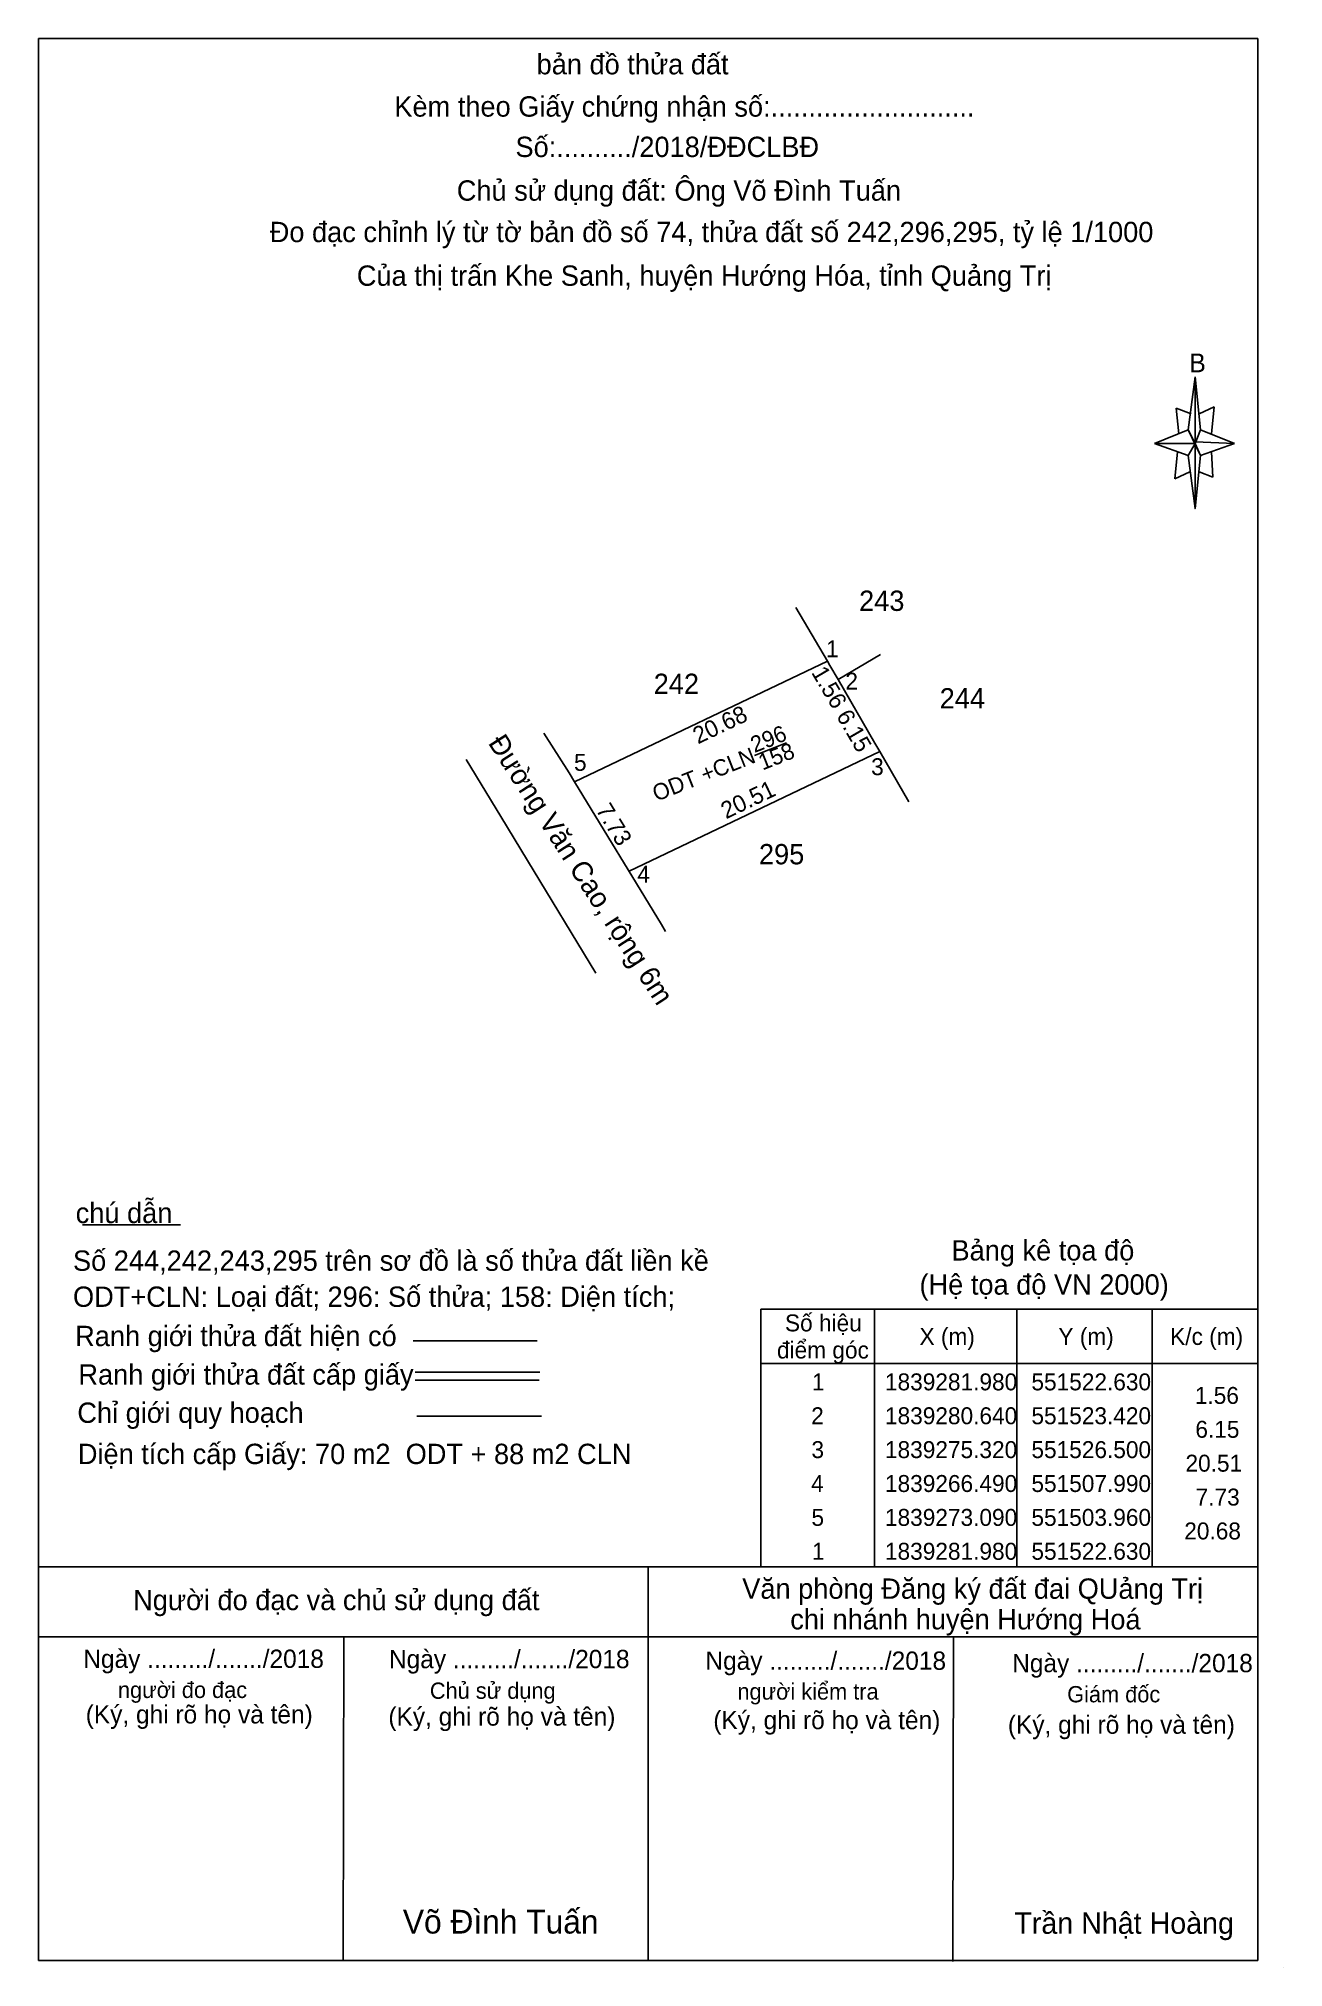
# Model space of a CAD drawing. Extents: x 551114 to 552515, y 1839186 to 1839361.
# Drawn here: x 551464.4 to 551556.3, y 1839185.6 to 1839327.9 of the extents above; entities that cross this region are included whole.
import ezdxf

# ---------------------------------------------------------------- set-up
doc = ezdxf.new("R2010")
doc.units = 0
for name, color, linetype in [('Level 13', 7, 'Continuous'), ('Level 17', 7, 'Continuous'), ('Level 5', 7, 'Continuous'), ('Level 6', 7, 'Continuous'), ('Level 63', 7, 'Continuous')]:
    doc.layers.add(name, color=color, linetype=linetype)

msp = doc.modelspace()

# ---------------------------------------------------------------- texts
at = {"layer": 'Level 13'}
for s, height, p in [('243', 1.5, (551524.97, 1839285.69)), ('1', 1.25, (551522.53, 1839282.27)), ('242', 1.5, (551509.81, 1839279.56)), ('2', 1.25, (551523.96, 1839279.88)), ('244', 1.5, (551530.92, 1839278.49)), ('5', 1.25, (551503.93, 1839273.89)), ('3', 1.25, (551525.86, 1839273.57)), ('295', 1.5, (551517.58, 1839266.99)), ('4', 1.25, (551508.6, 1839265.64))]:
    msp.add_text(s, height=height, dxfattribs=at).set_placement(p)
for s, height, rotation, p in [('1.56', 1.25, 300.5216, (551521.41, 1839281.15)), ('20.68', 1.25, 25.4622, (551513.08, 1839275.84)), ('6.15', 1.25, 300.0686, (551523.25, 1839277.95)), ('296', 1.2, 21.5611, (551517.25, 1839275.2)), ('Đường Văn Cao, rộng 6m', 1.5, 302.7987, (551497.55, 1839275.95)), ('ODT +CLN', 1.2, 21.5611, (551510.01, 1839271.61)), ('158', 1.2, 21.5611, (551517.84, 1839273.91)), ('20.51', 1.25, 25.503, (551515.15, 1839270.31)), ('7.73', 1.25, 301.4085, (551505.51, 1839271.01))]:
    msp.add_text(s, height=height, rotation=rotation, dxfattribs=at).set_placement(p)
at = {"layer": 'Level 5'}
for s, height, p in [('bản đồ thửa đất', 1.5, (551501.17, 1839325.28)), ('Kèm theo Giấy chứng nhận số:...........................', 1.5, (551490.67, 1839322.16)), ('Số:........../2018/ĐĐCLBĐ', 1.5, (551499.61, 1839319.18)), ('Chủ sử dụng đất: Ông Võ Đình Tuấn', 1.5, (551495.28, 1839315.96)), ('Đo đạc chỉnh lý từ tờ bản đồ số 74, thửa đất số 242,296,295, tỷ lệ 1/1000 ', 1.5, (551481.47, 1839312.9)), ('Của thị trấn Khe Sanh, huyện Hướng Hóa, tỉnh Quảng Trị', 1.5, (551487.9, 1839309.68)), ('B', 1.38, (551549.33, 1839303.3))]:
    msp.add_text(s, height=height, dxfattribs=at).set_placement(p)
at = {"layer": 'Level 6'}
for s, height, p in [('chú dẫn', 1.5, (551467.15, 1839240.52)), ('Số 244,242,243,295 trên sơ đồ là số thửa đất liền kề', 1.5, (551466.95, 1839237)), ('Bảng kê tọa độ', 1.5, (551531.79, 1839237.76)), ('ODT+CLN: Loại đất; 296: Số thửa; 158: Diện tích;', 1.5, (551466.95, 1839234.34)), ('(Hệ tọa độ VN 2000)', 1.5, (551529.43, 1839235.24)), ('Ranh giới thửa đất hiện có ', 1.5, (551467.11, 1839231.44)), ('Ranh giới thửa đất cấp giấy', 1.5, (551467.35, 1839228.6)), ('Chỉ giới quy hoạch', 1.5, (551467.27, 1839225.78)), ('Diện tích cấp Giấy: 70 m2  ODT + 88 m2 CLN', 1.5, (551467.31, 1839222.74)), (' Văn phòng Đăng ký đất đai QUảng Trị', 1.5, (551515.79, 1839212.8)), ('Người đo đạc và chủ sử dụng đất', 1.5, (551471.39, 1839211.96)), ('chi nhánh huyện Hướng Hoá', 1.5, (551519.89, 1839210.54)), ('Ngày ........./......./2018', 1.35, (551467.71, 1839207.7)), ('Ngày ........./......./2018', 1.35, (551490.27, 1839207.68)), ('Ngày ........./......./2018', 1.35, (551513.63, 1839207.56)), ('Ngày ........./......./2018', 1.35, (551536.27, 1839207.38)), ('người đo đạc', 1.2, (551470.27, 1839205.48)), ('Chủ sử dụng', 1.2, (551493.29, 1839205.42)), ('người kiểm tra', 1.2, (551515.99, 1839205.36)), ('Giám đốc', 1.2, (551540.33, 1839205.16)), ('(Ký, ghi rõ họ và tên)', 1.35, (551467.89, 1839203.6)), ('(Ký, ghi rõ họ và tên)', 1.35, (551490.23, 1839203.44)), ('(Ký, ghi rõ họ và tên)', 1.35, (551514.21, 1839203.18)), ('(Ký, ghi rõ họ và tên)', 1.35, (551535.95, 1839202.84)), ('Võ Đình Tuấn', 1.75, (551491.3, 1839188.1)), ('Trần Nhật Hoàng', 1.5799, (551536.43, 1839188.08))]:
    msp.add_text(s, height=height, dxfattribs=at).set_placement(p)
at = {"layer": 'Level 63'}
for s, p in [('Số hiệu', (551519.5, 1839232.53)), ('X (m)', (551529.43, 1839231.53)), ('Y (m)', (551539.68, 1839231.53)), ('K/c (m)', (551547.93, 1839231.53)), ('điểm góc', (551518.91, 1839230.53)), (' 1', (551521.03, 1839228.18)), ('1839281.980', (551526.88, 1839228.18)), ('551522.630', (551537.69, 1839228.18)), ('1.56', (551549.75, 1839227.18)), (' 2', (551520.97, 1839225.68)), ('1839280.640', (551526.88, 1839225.68)), ('551523.420', (551537.69, 1839225.68)), ('6.15', (551549.79, 1839224.68)), (' 3', (551520.99, 1839223.18)), ('1839275.320', (551526.88, 1839223.18)), ('551526.500', (551537.69, 1839223.18)), ('20.51', (551549.06, 1839222.18)), (' 4', (551520.96, 1839220.68)), ('1839266.490', (551526.88, 1839220.68)), ('551507.990', (551537.69, 1839220.68)), ('7.73', (551549.81, 1839219.68)), (' 5', (551520.99, 1839218.18)), ('1839273.090', (551526.88, 1839218.18)), ('551503.960', (551537.69, 1839218.18)), ('20.68', (551548.97, 1839217.18)), (' 1', (551521.03, 1839215.68)), ('1839281.980', (551526.88, 1839215.68)), ('551522.630', (551537.69, 1839215.68))]:
    msp.add_text(s, height=1.25, dxfattribs=at).set_placement(p)

# ---------------------------------------------------------------- linework, layer by layer
at = {"layer": 'Level 13'}
for p, q in [((551520.29, 1839285.94), (551522.63, 1839281.98)), ((551503.96, 1839273.09), (551522.63, 1839281.98)), ((551522.63, 1839281.98), (551522.82, 1839281.66)), ((551523.42, 1839280.64), (551522.82, 1839281.66)), ((551523.42, 1839280.64), (551526.14, 1839275.93)), ((551501.71, 1839276.67), (551503.56, 1839273.74)), ((551526.14, 1839275.93), (551526.5, 1839275.32)), ((551526.5, 1839275.32), (551507.99, 1839266.49)), ((551526.5, 1839275.32), (551528.64, 1839271.6)), ((551503.56, 1839273.74), (551503.96, 1839273.09)), ((551503.96, 1839273.09), (551510.38, 1839262.54)), ((551500.49, 1839267.27), (551505.53, 1839258.96)), ((551510.38, 1839262.54), (551510.69, 1839262.03))]:
    msp.add_line(p, q, dxfattribs=at)
for points in [[(551523.42, 1839280.64), (551526.54, 1839282.48)], [(551517.25, 1839275.01), (551519.62, 1839275.95)], [(551495.98, 1839274.73), (551498.54, 1839270.51), (551500.49, 1839267.27)]]:
    msp.add_lwpolyline(points, dxfattribs=at)
at = {"layer": 'Level 17'}
for p, q in [((551467.65, 1839240.38), (551474.89, 1839240.38)), ((551509.41, 1839186.08), (551509.41, 1839215.16)), ((551486.89, 1839186.08), (551486.93, 1839210)), ((551531.89, 1839186.04), (551531.93, 1839209.96))]:
    msp.add_line(p, q, dxfattribs=at)
at = {"layer": 'Level 5'}
for p, q in [((551549.27, 1839299.04), (551549.77, 1839302.96)), ((551549.47, 1839300.24), (551548.37, 1839300.64)), ((551548.37, 1839300.64), (551548.57, 1839298.76)), ((551550.07, 1839300.24), (551551.17, 1839300.76)), ((551551.17, 1839300.76), (551550.97, 1839298.76)), ((551549.27, 1839299.04), (551546.77, 1839298.04)), ((551546.77, 1839298.04), (551549.27, 1839299.04)), ((551549.77, 1839298.04), (551549.27, 1839299.04)), ((551549.27, 1839299.04), (551550.17, 1839297.16)), ((551552.67, 1839298.04), (551549.77, 1839298.16)), ((551549.77, 1839298.16), (551549.77, 1839298.04)), ((551550.17, 1839299.04), (551552.67, 1839298.04)), ((551549.27, 1839297.16), (551546.77, 1839298.04)), ((551549.77, 1839298.04), (551546.77, 1839298.04)), ((551548.47, 1839297.44), (551548.27, 1839295.44)), ((551549.77, 1839298.04), (551550.17, 1839297.16)), ((551550.17, 1839297.16), (551549.77, 1839293.24)), ((551550.17, 1839297.16), (551552.67, 1839298.04)), ((551550.17, 1839297.16), (551552.67, 1839298.04)), ((551550.97, 1839297.44), (551551.07, 1839295.56)), ((551548.27, 1839295.44), (551549.37, 1839295.96)), ((551551.07, 1839295.56), (551550.07, 1839295.96))]:
    msp.add_line(p, q, dxfattribs=at)
for points in [[(551464.41, 1839327.92), (551554.41, 1839327.92)], [(551464.41, 1839186.12), (551464.41, 1839327.92)], [(551554.41, 1839327.92), (551554.41, 1839186.12)]]:
    msp.add_lwpolyline(points, dxfattribs=at)
for points in [[(551549.77, 1839302.96), (551550.17, 1839299.04), (551549.77, 1839298.04)], [(551549.77, 1839298.04), (551549.77, 1839293.24), (551549.27, 1839297.16)]]:
    msp.add_lwpolyline(points, close=True, dxfattribs=at)
at = {"layer": 'Level 6'}
for p, q in [((551492.07, 1839231.84), (551501.21, 1839231.84)), ((551492.21, 1839229.52), (551501.41, 1839229.52)), ((551492.21, 1839228.92), (551501.35, 1839228.92)), ((551464.41, 1839215.16), (551554.41, 1839215.16)), ((551464.41, 1839210), (551554.41, 1839210)), ((551556.29, 1839185.6), (551556.29, 1839185.6)), ((551556.29, 1839185.6), (551556.29, 1839185.6)), ((551556.29, 1839185.6), (551556.29, 1839185.6))]:
    msp.add_line(p, q, dxfattribs=at)
msp.add_lwpolyline([(551554.41, 1839186.12), (551464.41, 1839186.12)], dxfattribs=at)
at = {"layer": 'Level 63'}
for p, q in [((551526.11, 1839234.16), (551526.11, 1839215.16)), ((551536.61, 1839234.16), (551536.61, 1839215.16)), ((551546.61, 1839234.16), (551546.61, 1839215.16)), ((551517.71, 1839230.16), (551554.41, 1839230.16)), ((551492.33, 1839226.28), (551501.53, 1839226.28))]:
    msp.add_line(p, q, dxfattribs=at)
msp.add_lwpolyline([(551517.71, 1839234.16), (551554.41, 1839234.16), (551554.41, 1839215.16), (551517.71, 1839215.16)], close=True, dxfattribs=at)

msp.set_redraw_order([(e.dxf.handle, doc.entitydb.next_handle()) for e in msp.query("TEXT MTEXT ATTDEF DIMENSION ARC_DIMENSION")])  # texts and dimensions are drawn at this point

doc.saveas('drawing.dxf')
